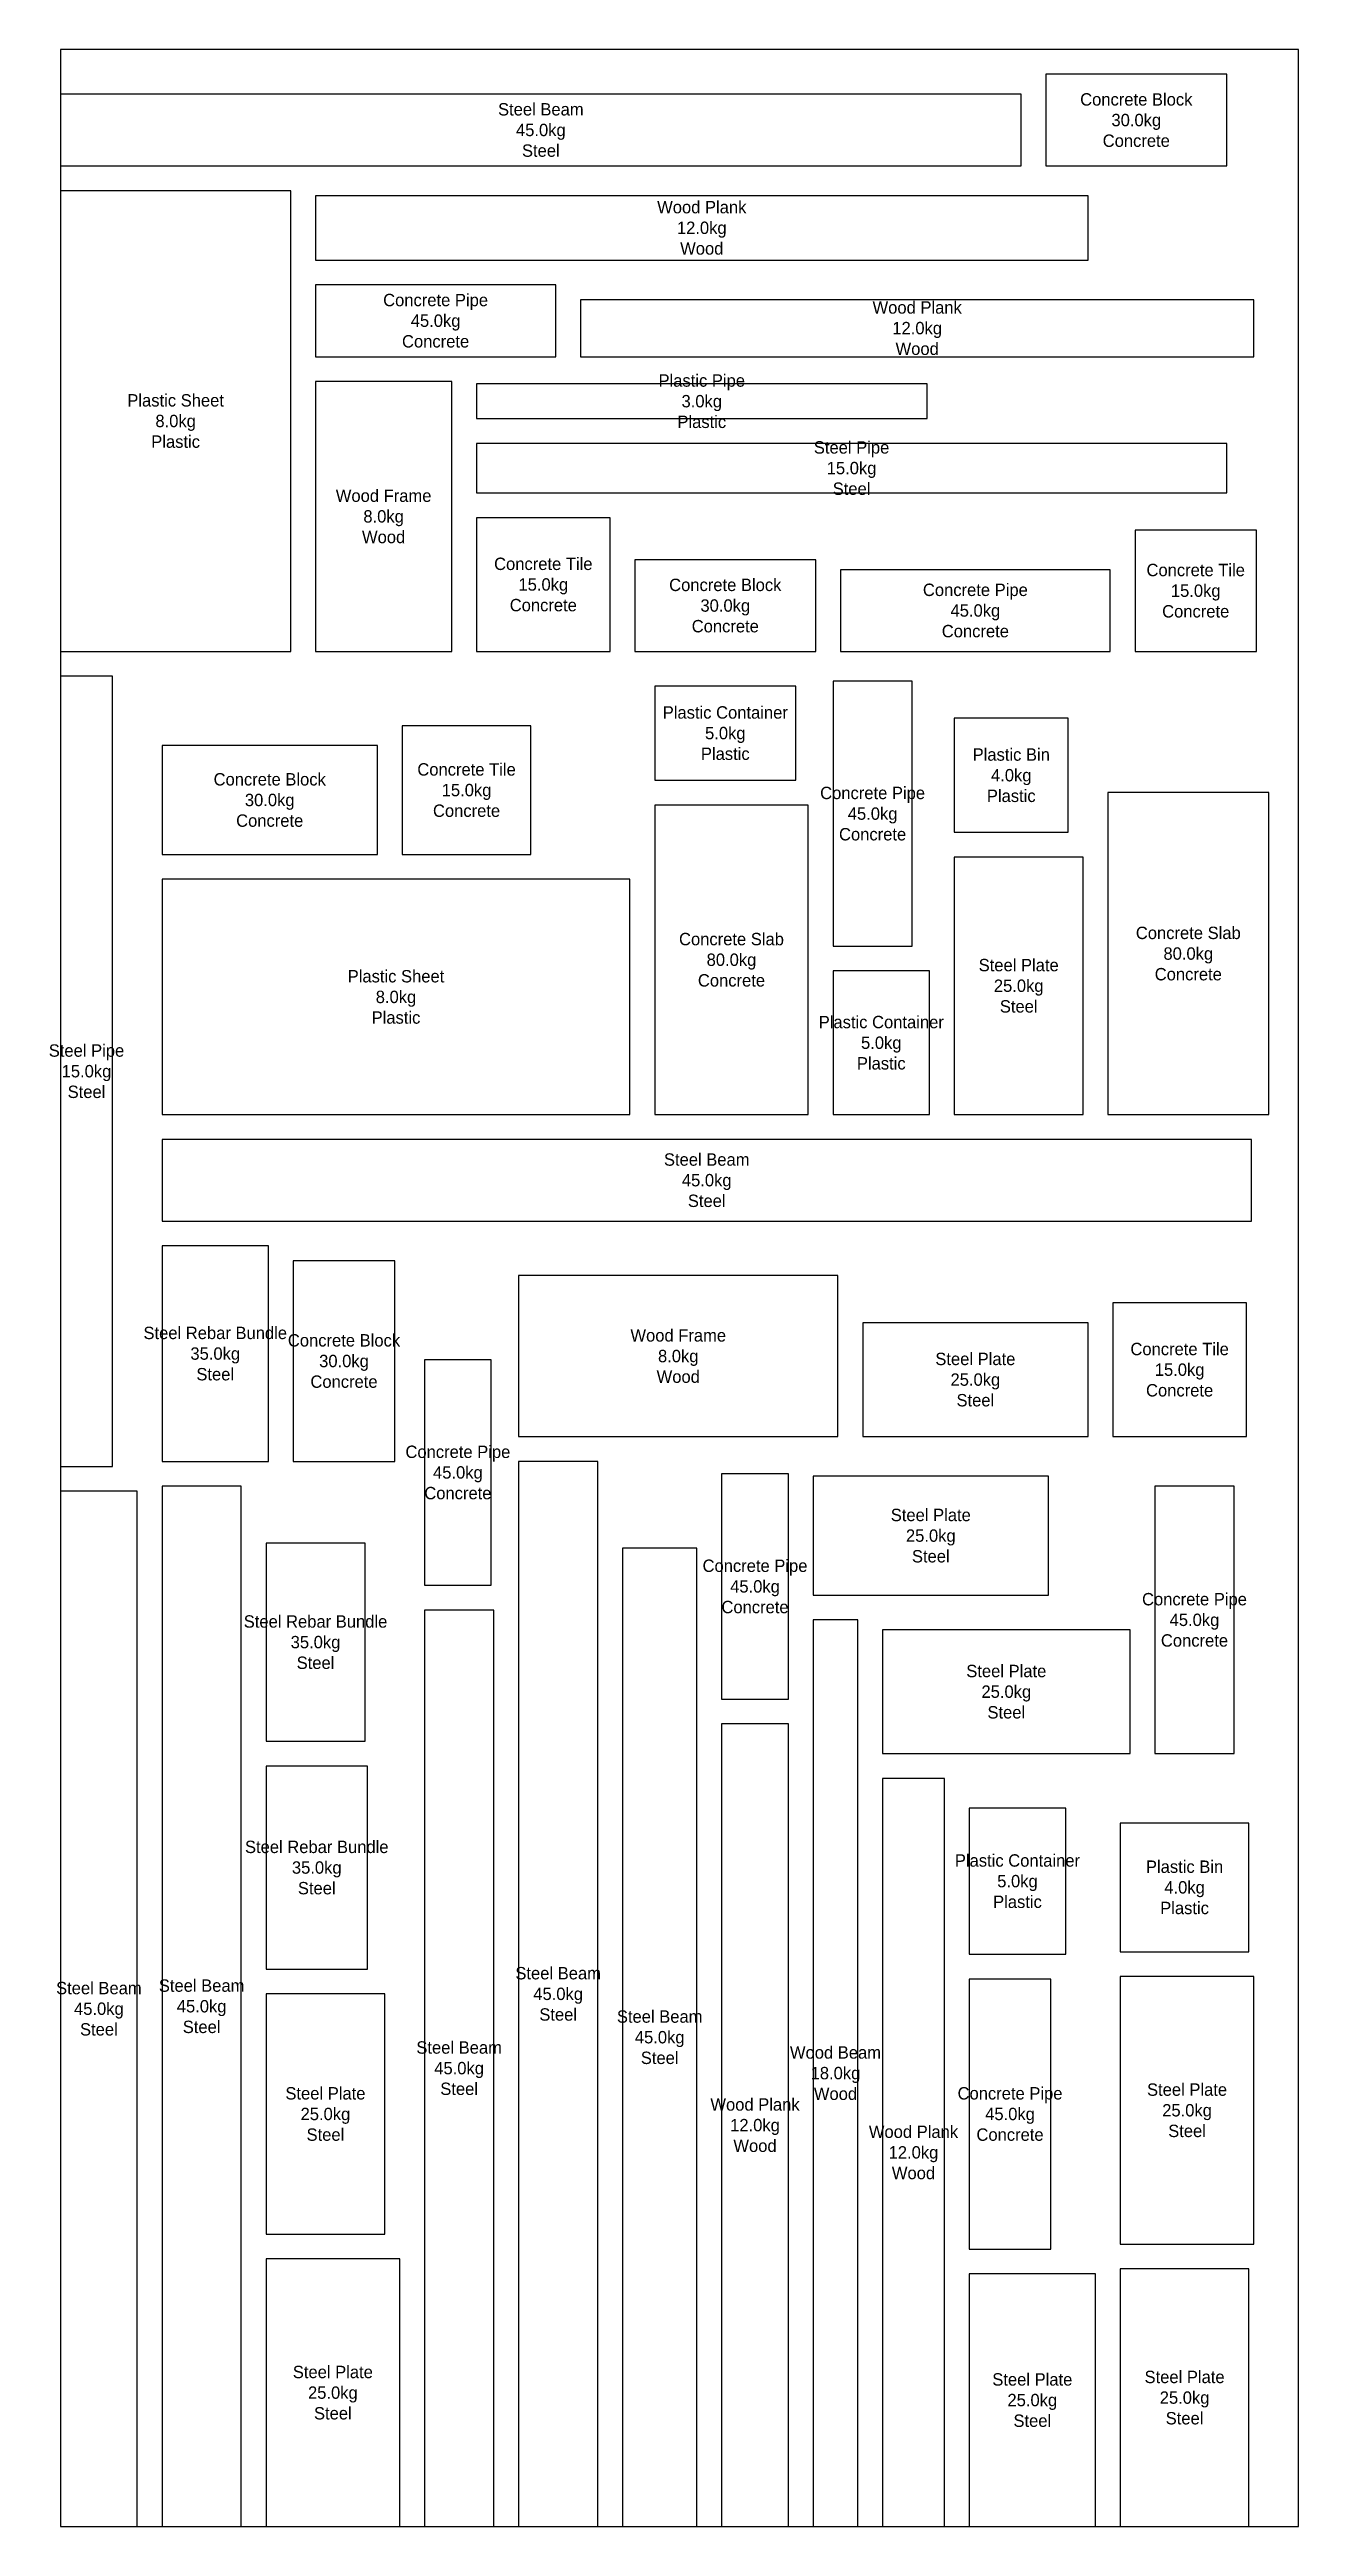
# Model space of a CAD drawing. Header units: metres. Extents: x -9 to 500, y 0 to 6375.
# Drawn here: x -4 to 500, y 1075 to 2075 of the extents above; entities that cross this region are included whole.
import ezdxf

# ---------------------------------------------------------------- set-up
doc = ezdxf.new("R2010")
doc.units = ezdxf.units.M

msp = doc.modelspace()

# ---------------------------------------------------------------- texts
at = {"char_height": 5, "attachment_point": 5}
for s, insert in [('Steel Beam\\P45.0kg\\PSteel', (194, 2042.5)), ('Concrete Block\\P30.0kg\\PConcrete', (434.5, 2046.5)), ('Wood Plank\\P12.0kg\\PWood', (259, 2003)), ('Concrete Pipe\\P45.0kg\\PConcrete', (151.5, 1965.5)), ('Wood Plank\\P12.0kg\\PWood', (346, 1962.5)), ('Plastic Pipe\\P3.0kg\\PPlastic', (259, 1933)), ('Plastic Sheet\\P8.0kg\\PPlastic', (46.5, 1925)), ('Steel Pipe\\P15.0kg\\PSteel', (319.5, 1906)), ('Wood Frame\\P8.0kg\\PWood', (130.5, 1886.5)), ('Concrete Tile\\P15.0kg\\PConcrete', (195, 1859)), ('Concrete Block\\P30.0kg\\PConcrete', (268.5, 1850.5)), ('Concrete Tile\\P15.0kg\\PConcrete', (458.5, 1856.5)), ('Concrete Pipe\\P45.0kg\\PConcrete', (369.5, 1848.5)), ('Plastic Container\\P5.0kg\\PPlastic', (268.5, 1799)), ('Plastic Bin\\P4.0kg\\PPlastic', (384, 1782)), ('Concrete Block\\P30.0kg\\PConcrete', (84.5, 1772)), ('Concrete Tile\\P15.0kg\\PConcrete', (164, 1776)), ('Concrete Pipe\\P45.0kg\\PConcrete', (328, 1766.5)), ('Concrete Slab\\P80.0kg\\PConcrete', (455.5, 1710)), ('Concrete Slab\\P80.0kg\\PConcrete', (271, 1707.5)), ('Plastic Sheet\\P8.0kg\\PPlastic', (135.5, 1692.5)), ('Steel Plate\\P25.0kg\\PSteel', (387, 1697)), ('Plastic Container\\P5.0kg\\PPlastic', (331.5, 1674)), ('Steel Pipe\\P15.0kg\\PSteel', (10.5, 1662.5)), ('Steel Beam\\P45.0kg\\PSteel', (261, 1618.5)), ('Steel Rebar Bundle\\P35.0kg\\PSteel', (62.5, 1548.5)), ('Concrete Block\\P30.0kg\\PConcrete', (114.5, 1545.5)), ('Wood Frame\\P8.0kg\\PWood', (249.5, 1547.5)), ('Concrete Tile\\P15.0kg\\PConcrete', (452, 1542)), ('Steel Plate\\P25.0kg\\PSteel', (369.5, 1538)), ('Concrete Pipe\\P45.0kg\\PConcrete', (160.5, 1500.5)), ('Steel Plate\\P25.0kg\\PSteel', (351.5, 1475)), ('Concrete Pipe\\P45.0kg\\PConcrete', (280.5, 1454.5)), ('Concrete Pipe\\P45.0kg\\PConcrete', (458, 1441)), ('Steel Rebar Bundle\\P35.0kg\\PSteel', (103, 1432)), ('Steel Plate\\P25.0kg\\PSteel', (382, 1412)), ('Steel Rebar Bundle\\P35.0kg\\PSteel', (103.5, 1341)), ('Plastic Container\\P5.0kg\\PPlastic', (386.5, 1335.5)), ('Plastic Bin\\P4.0kg\\PPlastic', (454, 1333)), ('Steel Beam\\P45.0kg\\PSteel', (201, 1290)), ('Steel Beam\\P45.0kg\\PSteel', (15.5, 1284)), ('Steel Beam\\P45.0kg\\PSteel', (57, 1285)), ('Steel Beam\\P45.0kg\\PSteel', (242, 1272.5)), ('Steel Beam\\P45.0kg\\PSteel', (161, 1260)), ('Wood Beam\\P18.0kg\\PWood', (313, 1258)), ('Steel Plate\\P25.0kg\\PSteel', (107, 1241.5)), ('Concrete Pipe\\P45.0kg\\PConcrete', (383.5, 1241.5)), ('Steel Plate\\P25.0kg\\PSteel', (455, 1243)), ('Wood Plank\\P12.0kg\\PWood', (280.5, 1237)), ('Wood Plank\\P12.0kg\\PWood', (344.5, 1226)), ('Steel Plate\\P25.0kg\\PSteel', (110, 1129)), ('Steel Plate\\P25.0kg\\PSteel', (392.5, 1126)), ('Steel Plate\\P25.0kg\\PSteel', (454, 1127))]:
    msp.add_mtext(s, dxfattribs=dict(at, insert=insert))

# ---------------------------------------------------------------- linework, layer by layer
for points in [[(0, 1075), (500, 1075), (500, 2075), (0, 2075), (0, 1075)], [(398, 2028), (471, 2028), (471, 2065), (398, 2065), (398, 2028)], [(0, 2028), (388, 2028), (388, 2057), (0, 2057), (0, 2028)], [(0, 1832), (93, 1832), (93, 2018), (0, 2018), (0, 1832)], [(103, 1990), (415, 1990), (415, 2016), (103, 2016), (103, 1990)], [(103, 1951), (200, 1951), (200, 1980), (103, 1980), (103, 1951)], [(210, 1951), (482, 1951), (482, 1974), (210, 1974), (210, 1951)], [(103, 1832), (158, 1832), (158, 1941), (103, 1941), (103, 1832)], [(168, 1926), (350, 1926), (350, 1940), (168, 1940), (168, 1926)], [(168, 1896), (471, 1896), (471, 1916), (168, 1916), (168, 1896)], [(168, 1832), (222, 1832), (222, 1886), (168, 1886), (168, 1832)], [(434, 1832), (483, 1832), (483, 1881), (434, 1881), (434, 1832)], [(232, 1832), (305, 1832), (305, 1869), (232, 1869), (232, 1832)], [(315, 1832), (424, 1832), (424, 1865), (315, 1865), (315, 1832)], [(0, 1503), (21, 1503), (21, 1822), (0, 1822), (0, 1503)], [(312, 1713), (344, 1713), (344, 1820), (312, 1820), (312, 1713)], [(240, 1780), (297, 1780), (297, 1818), (240, 1818), (240, 1780)], [(138, 1750), (190, 1750), (190, 1802), (138, 1802), (138, 1750)], [(361, 1759), (407, 1759), (407, 1805), (361, 1805), (361, 1759)], [(41, 1750), (128, 1750), (128, 1794), (41, 1794), (41, 1750)], [(240, 1645), (302, 1645), (302, 1770), (240, 1770), (240, 1645)], [(423, 1645), (488, 1645), (488, 1775), (423, 1775), (423, 1645)], [(41, 1645), (230, 1645), (230, 1740), (41, 1740), (41, 1645)], [(361, 1645), (413, 1645), (413, 1749), (361, 1749), (361, 1645)], [(312, 1645), (351, 1645), (351, 1703), (312, 1703), (312, 1645)], [(41, 1602), (481, 1602), (481, 1635), (41, 1635), (41, 1602)], [(41, 1505), (84, 1505), (84, 1592), (41, 1592), (41, 1505)], [(94, 1505), (135, 1505), (135, 1586), (94, 1586), (94, 1505)], [(185, 1515), (314, 1515), (314, 1580), (185, 1580), (185, 1515)], [(324, 1515), (415, 1515), (415, 1561), (324, 1561), (324, 1515)], [(425, 1515), (479, 1515), (479, 1569), (425, 1569), (425, 1515)], [(147, 1455), (174, 1455), (174, 1546), (147, 1546), (147, 1455)], [(185, 1075), (217, 1075), (217, 1505), (185, 1505), (185, 1075)], [(267, 1409), (294, 1409), (294, 1500), (267, 1500), (267, 1409)], [(0, 1075), (31, 1075), (31, 1493), (0, 1493), (0, 1075)], [(41, 1075), (73, 1075), (73, 1495), (41, 1495), (41, 1075)], [(304, 1451), (399, 1451), (399, 1499), (304, 1499), (304, 1451)], [(442, 1387), (474, 1387), (474, 1495), (442, 1495), (442, 1387)], [(83, 1392), (123, 1392), (123, 1472), (83, 1472), (83, 1392)], [(227, 1075), (257, 1075), (257, 1470), (227, 1470), (227, 1075)], [(147, 1075), (175, 1075), (175, 1445), (147, 1445), (147, 1075)], [(304, 1075), (322, 1075), (322, 1441), (304, 1441), (304, 1075)], [(332, 1387), (432, 1387), (432, 1437), (332, 1437), (332, 1387)], [(267, 1075), (294, 1075), (294, 1399), (267, 1399), (267, 1075)], [(83, 1300), (124, 1300), (124, 1382), (83, 1382), (83, 1300)], [(332, 1075), (357, 1075), (357, 1377), (332, 1377), (332, 1075)], [(367, 1306), (406, 1306), (406, 1365), (367, 1365), (367, 1306)], [(428, 1307), (480, 1307), (480, 1359), (428, 1359), (428, 1307)], [(83, 1193), (131, 1193), (131, 1290), (83, 1290), (83, 1193)], [(367, 1187), (400, 1187), (400, 1296), (367, 1296), (367, 1187)], [(428, 1189), (482, 1189), (482, 1297), (428, 1297), (428, 1189)], [(83, 1075), (137, 1075), (137, 1183), (83, 1183), (83, 1075)], [(367, 1075), (418, 1075), (418, 1177), (367, 1177), (367, 1075)], [(428, 1075), (480, 1075), (480, 1179), (428, 1179), (428, 1075)]]:
    msp.add_lwpolyline(points, close=True)

msp.set_redraw_order([(e.dxf.handle, doc.entitydb.next_handle()) for e in msp.query("TEXT MTEXT ATTDEF DIMENSION ARC_DIMENSION")])  # texts and dimensions are drawn at this point

doc.saveas('drawing.dxf')
